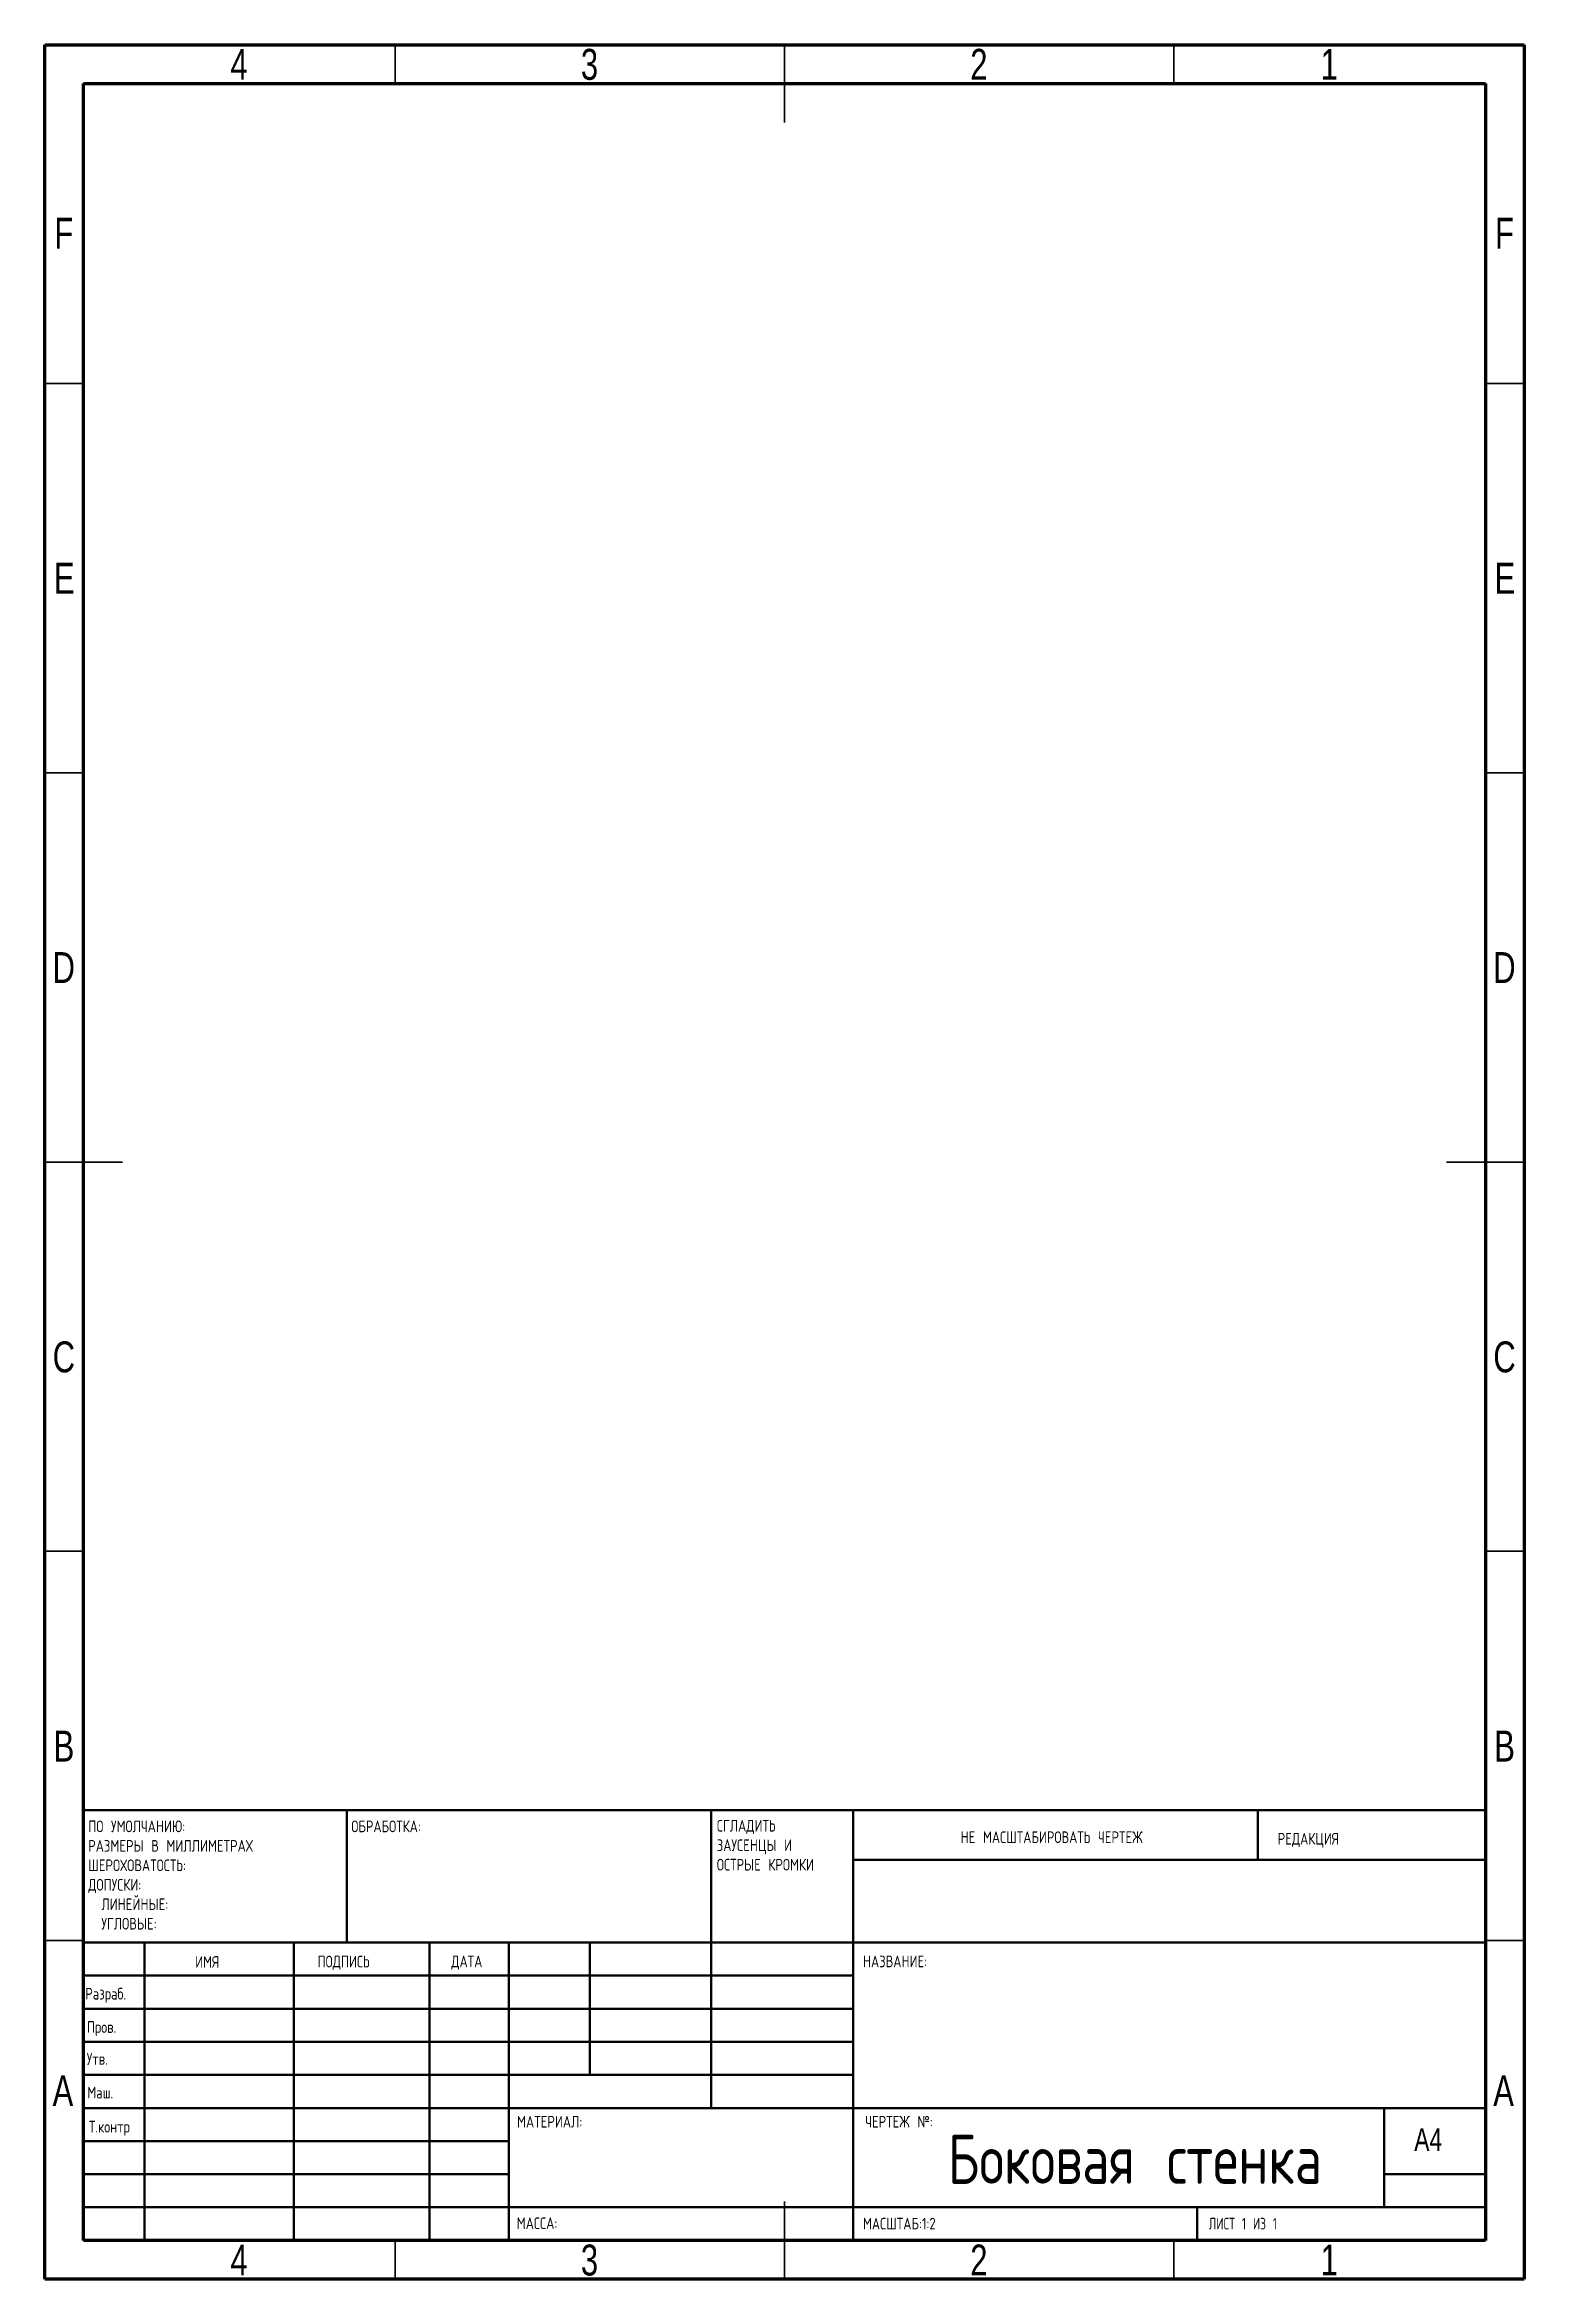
# Model space of a CAD drawing. Header units: millimetres. Extents: x -317 to 205, y 5 to 368.
# Drawn here: x 15 to 205, y 5 to 292 of the extents above; entities that cross this region are included whole.
import ezdxf

# ---------------------------------------------------------------- set-up
doc = ezdxf.new("R2010")
doc.units = ezdxf.units.MM
doc.styles.add('SLDTEXTSTYLE0', font='TXT', dxfattribs={"width": 0.75})
doc.styles.add('SLDTEXTSTYLE1', font='TXT', dxfattribs={"width": 0.75, "bigfont": 'bigfont'})
doc.styles.add('SLDTEXTSTYLE2', font='TXT', dxfattribs={"width": 0.681818, "bigfont": 'bigfont'})

msp = doc.modelspace()

# ---------------------------------------------------------------- texts
at = {"color": 7, "linetype": 'Continuous', "lineweight": 0}
for s, insert, char_height, attachment_point, style in [('4', (39.96, 291.46), 3.97, 2, 'SLDTEXTSTYLE0'), ('3', (84.96, 291.46), 3.97, 2, 'SLDTEXTSTYLE0'), ('2', (134.96, 291.46), 3.97, 2, 'SLDTEXTSTYLE0'), ('1', (179.96, 291.46), 3.97, 2, 'SLDTEXTSTYLE0'), ('F', (17.46, 269.77), 3.97, 2, 'SLDTEXTSTYLE0'), ('F', (202.46, 269.77), 3.97, 2, 'SLDTEXTSTYLE0'), ('E', (17.51, 225.46), 3.97, 2, 'SLDTEXTSTYLE0'), ('E', (202.51, 225.46), 3.97, 2, 'SLDTEXTSTYLE0'), ('D', (17.45, 175.46), 3.97, 2, 'SLDTEXTSTYLE0'), ('D', (202.45, 175.46), 3.97, 2, 'SLDTEXTSTYLE0'), ('C', (17.46, 125.46), 3.97, 2, 'SLDTEXTSTYLE0'), ('C', (202.46, 125.46), 3.97, 2, 'SLDTEXTSTYLE0'), ('B', (17.47, 75.46), 3.97, 2, 'SLDTEXTSTYLE0'), ('B', (202.47, 75.46), 3.97, 2, 'SLDTEXTSTYLE0'), ('ОБРАБОТКА:', (54.37, 63.92), 1.5, 1, 'SLDTEXTSTYLE1'), ('НЕ МАСШТАБИРОВАТЬ ЧЕРТЕЖ', (132.61, 62.53), 1.5, 1, 'SLDTEXTSTYLE1'), ('РЕДАКЦИЯ', (173.33, 62.33), 1.5, 1, 'SLDTEXTSTYLE1'), ('ИМЯ', (34.32, 46.5), 1.5, 1, 'SLDTEXTSTYLE1'), ('ПОДПИСЬ', (50.03, 46.56), 1.5, 1, 'SLDTEXTSTYLE1'), ('ДАТА', (67.21, 46.58), 1.5, 1, 'SLDTEXTSTYLE1'), ('НАЗВАНИЕ:', (120.07, 46.58), 1.5, 1, 'SLDTEXTSTYLE1'), ('Разраб.', (20.21, 42.43), 1.5, 1, 'SLDTEXTSTYLE1'), ('Пров.', (20.41, 38.15), 1.5, 1, 'SLDTEXTSTYLE1'), ('Утв.', (20.4, 34.06), 1.5, 1, 'SLDTEXTSTYLE1'), ('A', (17.34, 31.21), 3.97, 2, 'SLDTEXTSTYLE0'), ('Маш.', (20.46, 29.73), 1.5, 1, 'SLDTEXTSTYLE1'), ('A', (202.34, 31.21), 3.97, 2, 'SLDTEXTSTYLE0'), ('МАТЕРИАЛ:', (75.65, 25.99), 1.5, 1, 'SLDTEXTSTYLE1'), ('ЧЕРТЕЖ №:', (120.37, 25.99), 1.5, 1, 'SLDTEXTSTYLE1'), ('Т.контр', (20.67, 25.35), 1.5, 1, 'SLDTEXTSTYLE1'), ('Боковая стенка', (154.99, 23.61), 6.35, 2, 'SLDTEXTSTYLE1'), ('A4', (190.87, 24.41), 2.91, 1, 'SLDTEXTSTYLE0'), ('МАССА:', (75.62, 12.95), 1.499, 1, 'SLDTEXTSTYLE1'), ('МАСШТАБ:1:2', (120.07, 12.9), 1.5, 1, 'SLDTEXTSTYLE1'), ('ЛИСТ 1 ИЗ 1', (164.48, 12.9), 1.5, 1, 'SLDTEXTSTYLE2'), ('4', (39.96, 9.46), 3.97, 2, 'SLDTEXTSTYLE0'), ('3', (84.96, 9.46), 3.97, 2, 'SLDTEXTSTYLE0'), ('2', (134.96, 9.46), 3.97, 2, 'SLDTEXTSTYLE0'), ('1', (179.96, 9.46), 3.97, 2, 'SLDTEXTSTYLE0')]:
    msp.add_mtext(s, dxfattribs=dict(at, insert=insert, char_height=char_height, attachment_point=attachment_point, style=style))

# ---------------------------------------------------------------- blocks, each defined once
blk = doc.blocks.new('SW_NOTE_0')
at = {"color": 0, "linetype": 'Continuous', "lineweight": 0, "char_height": 1.5, "attachment_point": 1, "style": 'SLDTEXTSTYLE1'}
for s, insert in [('СГЛАДИТЬ', (0, 1.93)), ('ЗАУСЕНЦЫ И', (0, -0.57)), ('ОСТРЫЕ КРОМКИ', (0, -3.07))]:
    blk.add_mtext(s, dxfattribs=dict(at, insert=insert))
blk = doc.blocks.new('SW_NOTE_0_1')
at = {"color": 0, "linetype": 'Continuous', "lineweight": 0, "char_height": 1.5, "attachment_point": 1, "style": 'SLDTEXTSTYLE1'}
for s, insert in [('ПО УМОЛЧАНИЮ:', (0, 1.93)), ('РАЗМЕРЫ В МИЛЛИМЕТРАХ', (0, -0.57)), ('ДОПУСКИ:', (0, -5.57)), ('ШЕРОХОВАТОСТЬ:', (0, -3.07)), ('ЛИНЕЙНЫЕ:', (1.69, -8.07)), ('УГЛОВЫЕ:', (1.69, -10.57))]:
    blk.add_mtext(s, dxfattribs=dict(at, insert=insert))

# ---------------------------------------------------------------- linework, layer by layer
at = {"color": 7, "linetype": 'Continuous', "lineweight": 70}
for p, q in [((15, 5), (15, 292)), ((15, 292), (205, 292)), ((205, 292), (205, 5)), ((20, 10), (20, 287)), ((20, 287), (200, 287)), ((200, 287), (200, 10)), ((200, 10), (20, 10)), ((205, 5), (15, 5))]:
    msp.add_line(p, q, dxfattribs=at)
at = {"color": 7, "linetype": 'Continuous', "lineweight": 35}
for p, q in [((60, 287), (60, 292)), ((110, 292), (110, 282)), ((110, 287), (110, 292)), ((160, 287), (160, 292)), ((20, 248.5), (15, 248.5)), ((200, 248.5), (205, 248.5)), ((20, 198.5), (15, 198.5)), ((200, 198.5), (205, 198.5)), ((15, 148.5), (25, 148.5)), ((20, 148.5), (15, 148.5)), ((205, 148.5), (195, 148.5)), ((200, 148.5), (205, 148.5)), ((20, 98.5), (15, 98.5)), ((200, 98.5), (205, 98.5)), ((20, 48.5), (15, 48.5)), ((200, 48.5), (205, 48.5)), ((110, 5), (110, 15)), ((60, 10), (60, 5)), ((110, 10), (110, 5)), ((160, 10), (160, 5))]:
    msp.add_line(p, q, dxfattribs=at)
at = {"color": 7, "linetype": 'Continuous', "lineweight": 50}
for p, q in [((20, 65.25), (200, 65.25)), ((20, 65.25), (20, 10)), ((53.8, 48.25), (53.8, 65.25)), ((100.6, 65.25), (100.6, 27)), ((118.8, 65.25), (118.8, 10)), ((170.8, 58.88), (170.8, 65.25)), ((200, 58.88), (118.8, 58.88)), ((200, 48.25), (20, 48.25)), ((27.8, 48.25), (27.8, 10)), ((46.99, 48.25), (46.99, 10)), ((64.4, 48.25), (64.4, 10)), ((74.6, 10), (74.6, 48.25)), ((85, 31.25), (85, 48.25)), ((118.8, 44), (20, 44)), ((118.8, 39.75), (20, 39.75)), ((118.8, 35.5), (20, 35.5)), ((118.8, 31.25), (20, 31.25)), ((74.6, 27), (20, 27)), ((74.6, 27), (200, 27)), ((187, 14.25), (187, 27)), ((74.6, 22.75), (20, 22.75)), ((74.6, 18.5), (20, 18.5)), ((200, 18.5), (187, 18.5)), ((20, 14.25), (200, 14.25)), ((163, 10), (163, 14.25))]:
    msp.add_line(p, q, dxfattribs=at)

# ---------------------------------------------------------------- block references
at = {"color": 7, "linetype": 'Continuous', "lineweight": 0}
for name, p in [('SW_NOTE_0_1', (20.59, 61.99)), ('SW_NOTE_0', (101.31, 62.07))]:
    msp.add_blockref(name, p, dxfattribs=at)

msp.set_redraw_order([(e.dxf.handle, doc.entitydb.next_handle()) for e in msp.query("TEXT MTEXT ATTDEF DIMENSION ARC_DIMENSION")])  # texts and dimensions are drawn at this point

doc.saveas('drawing.dxf')
